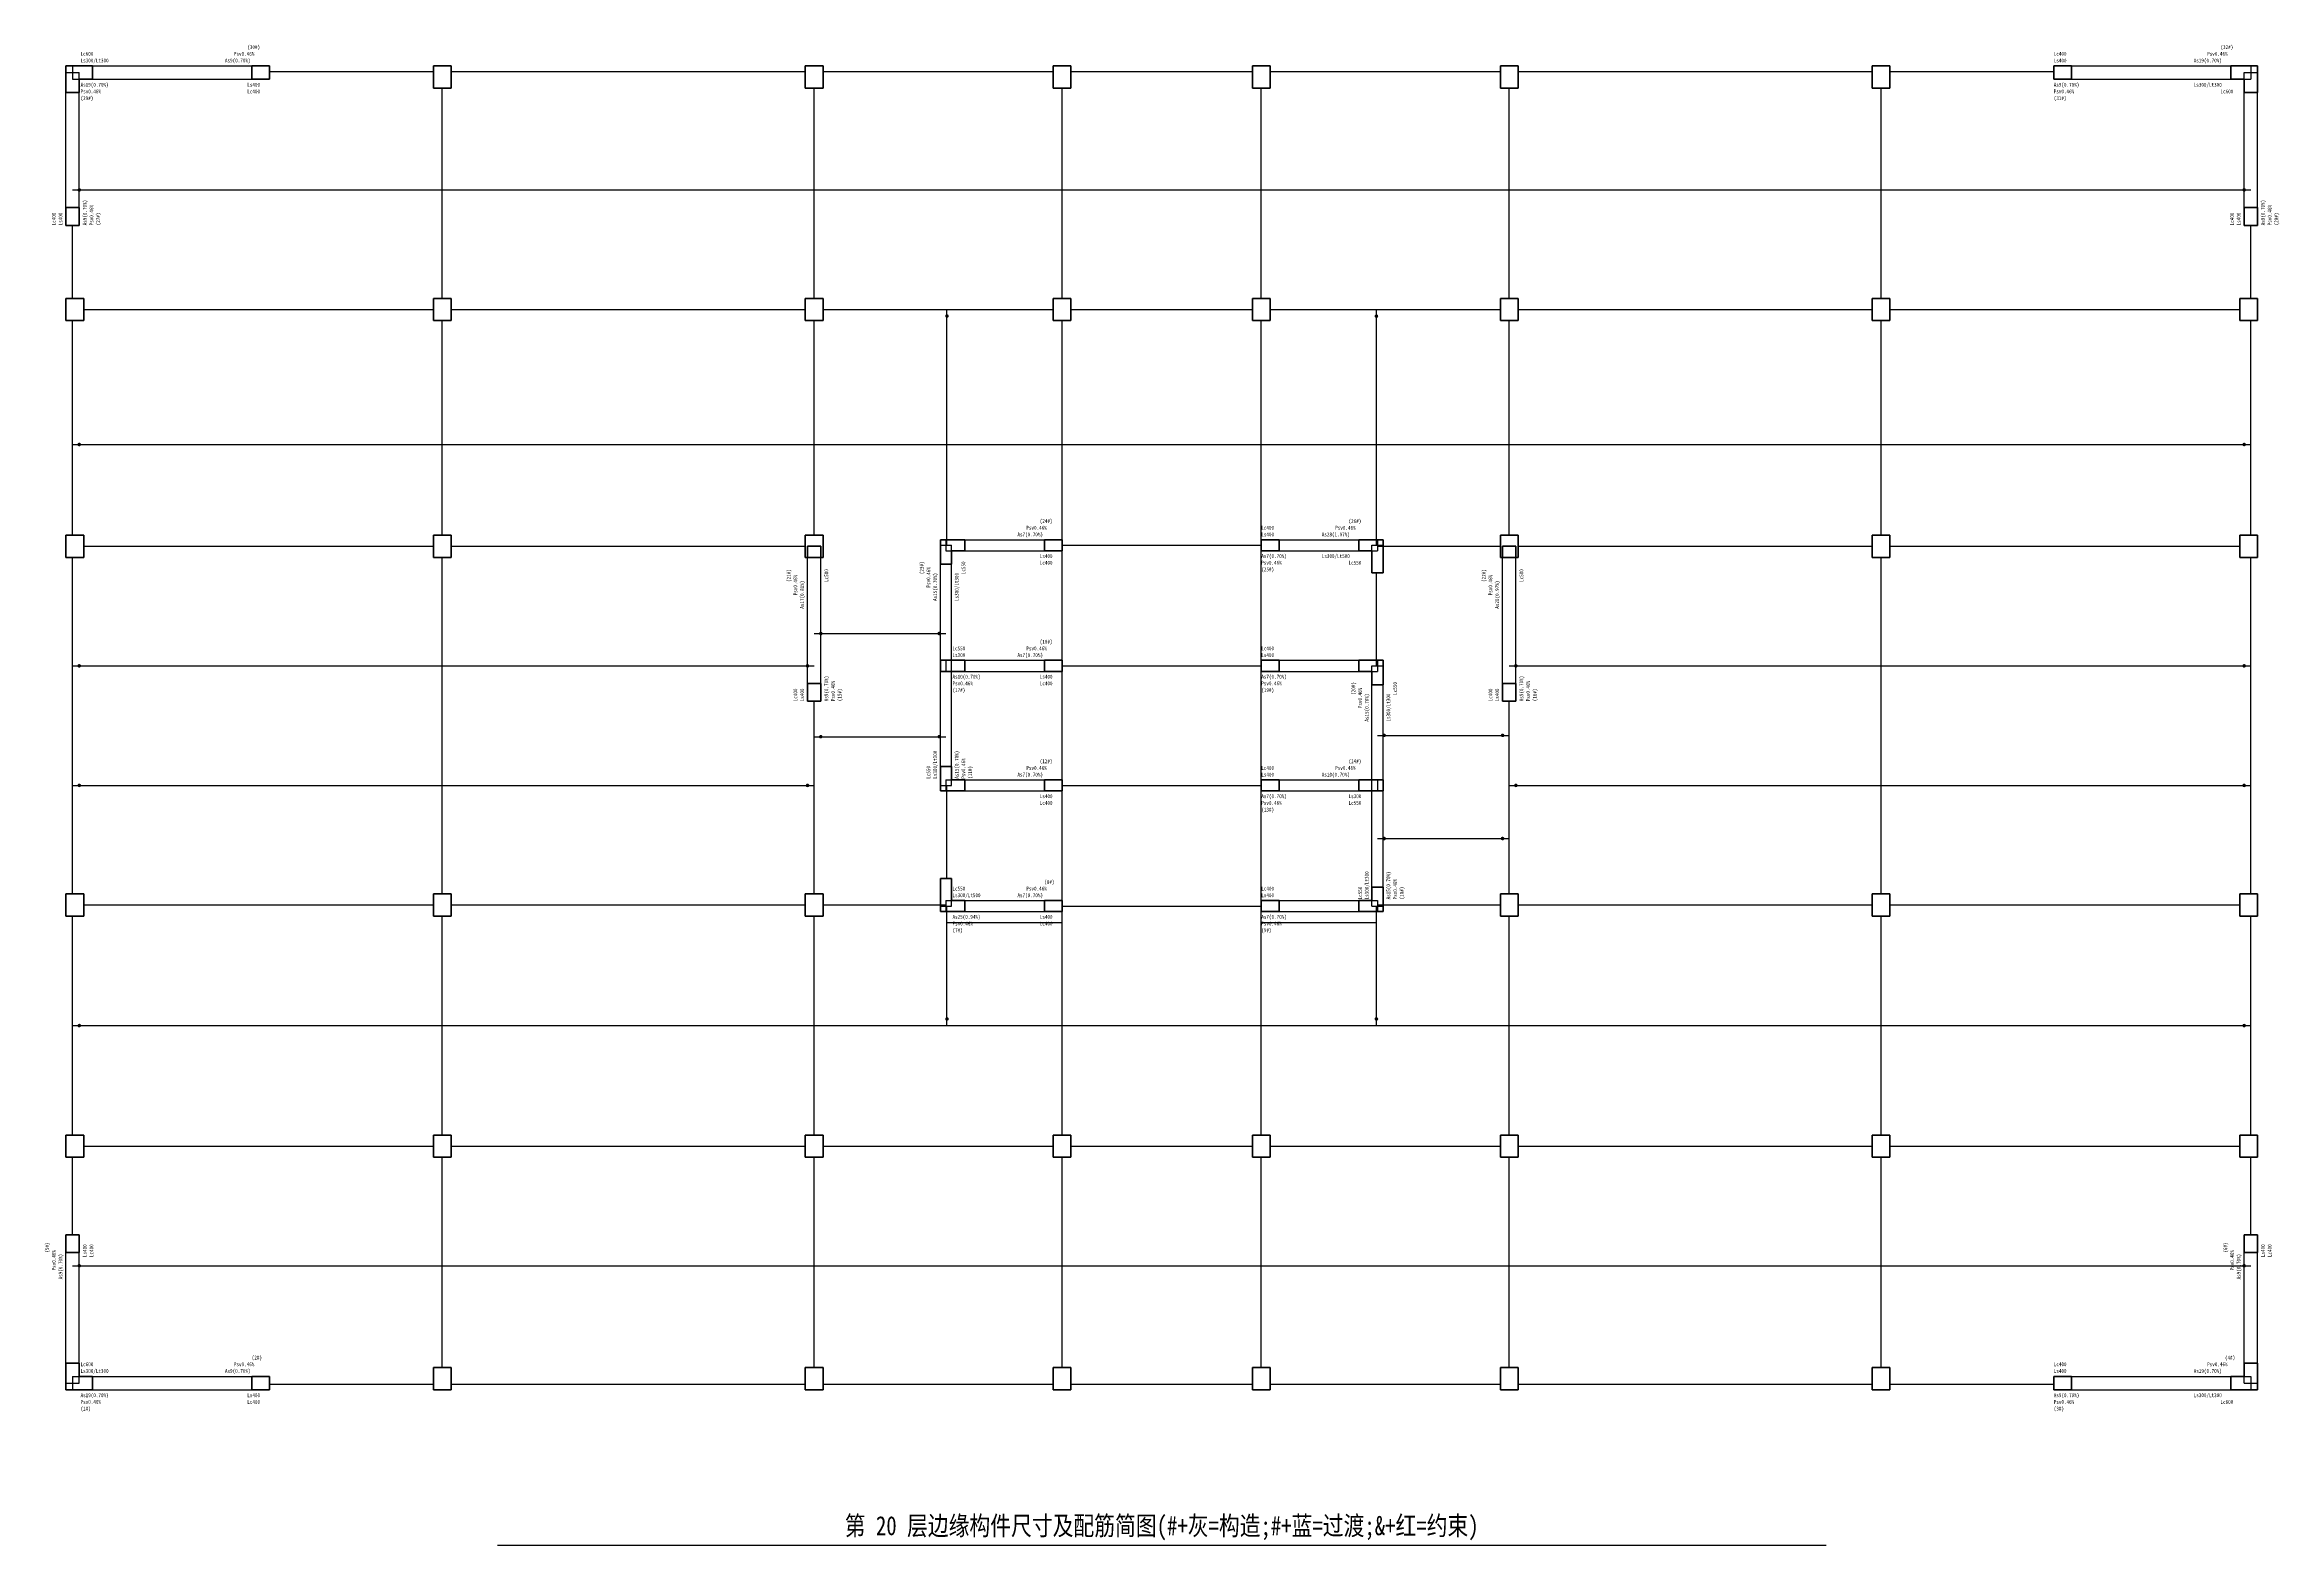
# Model space of a CAD drawing. Header units: millimetres. Extents: x -1455 to 850709, y 32926 to 221881.
# Drawn here: x 311019 to 361494, y 187986 to 221881 of the extents above; entities that cross this region are included whole.
import ezdxf
from ezdxf.enums import TextEntityAlignment as Align

# ---------------------------------------------------------------- set-up
doc = ezdxf.new("R2010")
doc.units = ezdxf.units.MM
for name, color, linetype, lineweight in [('层15100', 134, 'Continuous', 25), ('层15101', 52, 'Continuous', 25), ('层15103', 84, 'Continuous', 25), ('层15105', 6, 'Continuous', 25), ('层15200', 7, 'Continuous', 25), ('层15226', 7, 'Continuous', 25)]:
    doc.layers.add(name, color=color, linetype=linetype, lineweight=lineweight)
doc.styles.add('宋体', font='')
doc.styles.get('宋体').set_extended_font_data('宋体')

# ---------------------------------------------------------------- blocks, each defined once
blk = doc.blocks.new('20BY')
at = {"layer": '层15100'}
for p, q in [((16.1, 41.274), (19.8, 41.274)), ((20, 38.6), (20, 40.9)), ((20.2, 41.275), (28.2, 41.275)), ((28.4, 38.6), (28.4, 40.9)), ((28.6, 41.275), (33.8, 41.275)), ((34, 38.6), (34, 40.9)), ((34.2, 41.275), (38.3, 41.275)), ((38.5, 38.6), (38.5, 40.9)), ((38.7, 41.275), (43.9, 41.275)), ((44.1, 38.6), (44.1, 40.9)), ((44.3, 41.275), (52.3, 41.275)), ((52.5, 38.6), (52.5, 40.9)), ((52.7, 41.274), (56.4, 41.274)), ((11.65, 38.6), (20, 38.6)), ((20, 36.15), (20, 38.6)), ((20, 38.6), (28.4, 38.6)), ((28.4, 36.15), (28.4, 38.6)), ((28.4, 38.6), (34, 38.6)), ((34, 36.15), (34, 38.6)), ((34, 38.6), (38.5, 38.6)), ((38.5, 36.15), (38.5, 38.6)), ((38.5, 38.6), (44.1, 38.6)), ((44.1, 36.15), (44.1, 38.6)), ((44.1, 38.6), (52.5, 38.6)), ((52.5, 36.15), (52.5, 38.6)), ((52.5, 38.6), (60.85, 38.6)), ((11.9, 35.9), (19.8, 35.9)), ((20.2, 35.9), (28.2, 35.9)), ((28.6, 35.9), (31.4, 35.9)), ((31.4, 35.9), (33.8, 35.9)), ((34.2, 35.9), (38.3, 35.9)), ((38.7, 35.9), (41.1, 35.9)), ((41.1, 35.9), (43.9, 35.9)), ((44.3, 35.9), (52.3, 35.9)), ((52.7, 35.9), (60.6, 35.9)), ((11.65, 32.85), (11.651, 35.65)), ((20, 32.85), (20, 35.65)), ((28.4, 32.85), (28.4, 35.65)), ((34, 32.85), (34, 35.65)), ((38.5, 32.85), (38.5, 35.65)), ((44.1, 32.85), (44.1, 35.65)), ((52.5, 32.85), (52.5, 35.65)), ((60.85, 32.85), (60.85, 35.65)), ((11.651, 30.8), (11.65, 32.85)), ((20, 30.8), (20, 32.85)), ((28.4, 30.8), (28.4, 32.85)), ((34, 30.575), (34, 32.85)), ((38.5, 30.575), (38.5, 32.85)), ((44.1, 30.8), (44.1, 32.85)), ((52.5, 30.8), (52.5, 32.85)), ((60.85, 30.8), (60.85, 32.85)), ((11.65, 27.85), (11.651, 30.3)), ((11.9, 30.55), (19.8, 30.55)), ((20, 27.85), (20, 30.3)), ((20.2, 30.55), (28.2, 30.55)), ((34, 27.85), (34, 30.575)), ((34, 30.575), (38.5, 30.575)), ((38.5, 27.85), (38.5, 30.575)), ((41.125, 30.55), (43.9, 30.55)), ((44.3, 30.55), (52.3, 30.55)), ((52.5, 27.85), (52.5, 30.3)), ((52.7, 30.55), (60.6, 30.55)), ((60.85, 27.85), (60.85, 30.3)), ((28.4, 28.58), (31.375, 28.58)), ((11.65, 25.15), (11.65, 27.85)), ((20, 25.15), (20, 27.85)), ((34, 25.15), (34, 27.85)), ((34, 27.85), (38.5, 27.85)), ((38.5, 25.15), (38.5, 27.85)), ((52.5, 25.15), (52.5, 27.85)), ((60.85, 25.15), (60.85, 27.85)), ((28.4, 26.25), (28.4, 27.05)), ((44.1, 26.28), (44.1, 27.05)), ((28.4, 25.15), (28.4, 26.25)), ((44.1, 25.15), (44.1, 26.28)), ((11.651, 22.7), (11.65, 25.15)), ((20, 22.7), (20, 25.15)), ((28.4, 22.7), (28.4, 25.15)), ((34, 22.425), (34, 25.15)), ((34, 25.15), (38.5, 25.15)), ((38.5, 22.425), (38.5, 25.15)), ((44.1, 23.95), (44.1, 25.15)), ((52.5, 22.7), (52.5, 25.15)), ((60.85, 22.7), (60.85, 25.15)), ((44.1, 22.7), (44.1, 23.95)), ((11.9, 22.45), (19.8, 22.45)), ((20.2, 22.45), (28.2, 22.45)), ((28.6, 22.45), (31.375, 22.45)), ((34, 22.05), (34, 22.425)), ((34, 22.425), (38.5, 22.425)), ((38.5, 22.05), (38.5, 22.425)), ((41.125, 22.45), (43.9, 22.45)), ((44.3, 22.45), (52.3, 22.45)), ((52.7, 22.45), (60.6, 22.45)), ((11.65, 19.725), (11.651, 22.2)), ((20, 19.725), (20, 22.2)), ((28.4, 19.725), (28.4, 22.2)), ((34, 19.725), (34, 22.05)), ((38.5, 19.725), (38.5, 22.05)), ((44.1, 19.725), (44.1, 22.2)), ((52.5, 19.725), (52.5, 22.2)), ((60.85, 19.725), (60.85, 22.2)), ((11.651, 17.25), (11.65, 19.725)), ((20, 17.25), (20, 19.725)), ((28.4, 17.25), (28.4, 19.725)), ((34, 17.25), (34, 19.725)), ((38.5, 17.25), (38.5, 19.725)), ((44.1, 17.25), (44.1, 19.725)), ((52.5, 17.25), (52.5, 19.725)), ((60.85, 17.25), (60.85, 19.725)), ((11.9, 17), (19.8, 17)), ((20, 14.3), (20, 16.75)), ((20.2, 17), (28.2, 17)), ((28.4, 14.3), (28.4, 16.75)), ((28.6, 17), (33.8, 17)), ((34, 14.3), (34, 16.75)), ((34.2, 17), (38.3, 17)), ((38.5, 14.3), (38.5, 16.75)), ((38.7, 17), (43.9, 17)), ((44.1, 14.3), (44.1, 16.75)), ((44.3, 17), (52.3, 17)), ((52.5, 14.3), (52.5, 16.75)), ((52.7, 17), (60.6, 17)), ((11.65, 14.3), (20, 14.3)), ((20, 12), (20, 14.3)), ((20, 14.3), (28.4, 14.3)), ((28.4, 12), (28.4, 14.3)), ((28.4, 14.3), (34, 14.3)), ((34, 12), (34, 14.3)), ((34, 14.3), (38.5, 14.3)), ((38.5, 12), (38.5, 14.3)), ((38.5, 14.3), (44.1, 14.3)), ((44.1, 12), (44.1, 14.3)), ((44.1, 14.3), (52.5, 14.3)), ((52.5, 12), (52.5, 14.3)), ((52.5, 14.3), (60.85, 14.3)), ((16.1, 11.626), (19.8, 11.625)), ((20.2, 11.625), (28.2, 11.625)), ((28.6, 11.625), (33.8, 11.625)), ((34.2, 11.625), (38.3, 11.625)), ((38.7, 11.625), (43.9, 11.625)), ((44.3, 11.625), (52.3, 11.625)), ((52.7, 11.625), (56.4, 11.626))]:
    blk.add_line(p, q, dxfattribs=at)
at = {"layer": '层15100', "color": 2}
for p, q in [((11.651, 36.15), (11.65, 37.8)), ((60.85, 36.15), (60.85, 37.8)), ((41.1, 27.85), (41.1, 29.95)), ((31.399, 23.05), (31.399, 25.15)), ((11.65, 15), (11.651, 16.75)), ((60.85, 15), (60.85, 16.75))]:
    blk.add_line(p, q, dxfattribs=at)
at = {"layer": '层15100', "color": 4}
for p, q in [((31.4, 32.85), (31.4, 35.9)), ((41.1, 32.85), (41.1, 35.9)), ((11.65, 32.85), (20, 32.85)), ((20, 32.85), (28.4, 32.85)), ((28.4, 32.85), (31.4, 32.85)), ((31.399, 30.575), (31.4, 32.85)), ((31.4, 32.85), (34, 32.85)), ((34, 32.85), (38.5, 32.85)), ((38.5, 32.85), (41.1, 32.85)), ((41.1, 30.575), (41.1, 32.85)), ((41.1, 32.85), (44.1, 32.85)), ((44.1, 32.85), (52.5, 32.85)), ((52.5, 32.85), (60.85, 32.85)), ((11.65, 27.85), (20, 27.85)), ((20, 27.85), (28.4, 27.85)), ((44.1, 27.85), (52.5, 27.85)), ((52.5, 27.85), (60.85, 27.85)), ((28.4, 26.25), (31.375, 26.25)), ((41.125, 26.28), (44.1, 26.28)), ((11.65, 25.15), (20, 25.15)), ((20, 25.15), (28.4, 25.15)), ((44.1, 25.15), (52.5, 25.15)), ((52.5, 25.15), (60.85, 25.15)), ((41.125, 23.95), (44.1, 23.95)), ((31.4, 22.05), (31.399, 22.425)), ((41.1, 22.05), (41.1, 22.425)), ((31.4, 19.725), (31.4, 22.05)), ((31.4, 22.05), (34, 22.05)), ((38.5, 22.05), (41.1, 22.05)), ((41.1, 19.725), (41.1, 22.05)), ((11.65, 19.725), (20, 19.725)), ((20, 19.725), (28.4, 19.725)), ((28.4, 19.725), (31.4, 19.725)), ((31.4, 19.725), (34, 19.725)), ((34, 19.725), (38.5, 19.725)), ((38.5, 19.725), (41.1, 19.725)), ((41.1, 19.725), (44.1, 19.725)), ((44.1, 19.725), (52.5, 19.725)), ((52.5, 19.725), (60.85, 19.725))]:
    blk.add_line(p, q, dxfattribs=at)
at = {"layer": '层15100', "color": 1, "linetype": 'Continuous', "const_width": 0.04}
for points in [[(11.82, 38.6, 1), (11.78, 38.6, 1)], [(60.72, 38.6, 1), (60.68, 38.6, 1)], [(31.42, 35.75, 1), (31.38, 35.75, 1)], [(41.12, 35.75, 1), (41.08, 35.75, 1)], [(11.82, 32.85, 1), (11.78, 32.85, 1)], [(60.72, 32.85, 1), (60.68, 32.85, 1)], [(28.57, 28.58, 1), (28.53, 28.58, 1)], [(31.245, 28.58, 1), (31.205, 28.58, 1)], [(11.82, 27.85, 1), (11.78, 27.85, 1)], [(28.27, 27.85, 1), (28.23, 27.85, 1)], [(44.27, 27.85, 1), (44.23, 27.85, 1)], [(60.72, 27.85, 1), (60.68, 27.85, 1)], [(28.57, 26.25, 1), (28.53, 26.25, 1)], [(31.245, 26.25, 1), (31.205, 26.25, 1)], [(41.295, 26.28, 1), (41.255, 26.28, 1)], [(43.97, 26.28, 1), (43.93, 26.28, 1)], [(11.82, 25.15, 1), (11.78, 25.15, 1)], [(28.27, 25.15, 1), (28.23, 25.15, 1)], [(44.27, 25.15, 1), (44.23, 25.15, 1)], [(60.72, 25.15, 1), (60.68, 25.15, 1)], [(41.295, 23.95, 1), (41.255, 23.95, 1)], [(43.97, 23.95, 1), (43.93, 23.95, 1)], [(11.82, 19.725, 1), (11.78, 19.725, 1)], [(31.42, 19.875, 1), (31.38, 19.875, 1)], [(41.12, 19.875, 1), (41.08, 19.875, 1)], [(60.72, 19.725, 1), (60.68, 19.725, 1)], [(11.82, 14.3, 1), (11.78, 14.3, 1)], [(60.72, 14.3, 1), (60.68, 14.3, 1)]]:
    blk.add_lwpolyline(points, format="xyb", close=True, dxfattribs=at)
at = {"layer": '层15103'}
for p, q in [((11.65, 41.4), (16.1, 41.4)), ((11.65, 41.4), (11.65, 41.1)), ((16.1, 41.4), (16.1, 41.1)), ((56.4, 41.4), (60.85, 41.4)), ((56.4, 41.4), (56.4, 41.1)), ((60.85, 41.4), (60.85, 41.1)), ((11.5, 38.6), (11.5, 41.25)), ((11.5, 41.25), (11.8, 41.25)), ((11.65, 41.1), (16.1, 41.1)), ((11.8, 38.6), (11.8, 41.25)), ((56.4, 41.1), (60.85, 41.1)), ((60.7, 38.6), (60.7, 41.25)), ((60.7, 41.25), (61, 41.25)), ((61, 38.6), (61, 41.25)), ((11.5, 37.8), (11.5, 38.6)), ((11.8, 37.8), (11.8, 38.6)), ((60.7, 37.8), (60.7, 38.6)), ((61, 37.8), (61, 38.6)), ((11.5, 37.8), (11.8, 37.8)), ((60.7, 37.8), (61, 37.8)), ((28.25, 28.58), (28.25, 30.3)), ((28.55, 28.58), (28.55, 30.3)), ((31.25, 28.58), (31.25, 30.575)), ((31.25, 30.575), (31.5, 30.575)), ((31.375, 30.7), (34, 30.7)), ((31.375, 30.7), (31.375, 30.45)), ((31.375, 30.45), (34, 30.45)), ((31.5, 28.58), (31.5, 30.575)), ((34, 30.7), (34, 30.45)), ((38.5, 30.7), (41.125, 30.7)), ((38.5, 30.7), (38.5, 30.45)), ((38.5, 30.45), (41.125, 30.45)), ((41, 29.95), (41, 30.575)), ((41, 30.575), (41.25, 30.575)), ((41.125, 30.7), (41.125, 30.45)), ((41.25, 29.95), (41.25, 30.575)), ((43.95, 27.85), (43.95, 30.3)), ((44.25, 27.85), (44.25, 30.3)), ((41, 29.95), (41.25, 29.95)), ((28.25, 27.85), (28.25, 28.58)), ((28.55, 27.85), (28.55, 28.58)), ((31.25, 27.85), (31.25, 28.58)), ((31.5, 27.85), (31.5, 28.58)), ((28.25, 27.05), (28.25, 27.85)), ((28.55, 27.05), (28.55, 27.85)), ((31.25, 26.25), (31.25, 27.85)), ((31.375, 27.975), (34, 27.975)), ((31.375, 27.975), (31.375, 27.725)), ((31.5, 26.25), (31.5, 27.85)), ((34, 27.975), (34, 27.725)), ((38.5, 27.975), (41.125, 27.975)), ((38.5, 27.975), (38.5, 27.725)), ((41, 26.28), (41, 27.85)), ((41, 27.85), (41.25, 27.85)), ((41.125, 27.975), (41.125, 27.725)), ((41.25, 26.28), (41.25, 27.85)), ((43.95, 27.05), (43.95, 27.85)), ((44.25, 27.05), (44.25, 27.85)), ((31.375, 27.725), (34, 27.725)), ((38.5, 27.725), (41.125, 27.725)), ((28.25, 27.05), (28.55, 27.05)), ((43.95, 27.05), (44.25, 27.05)), ((31.25, 25.15), (31.25, 26.25)), ((31.5, 25.15), (31.5, 26.25)), ((41, 25.15), (41, 26.28)), ((41.25, 25.15), (41.25, 26.28)), ((31.375, 25.275), (34, 25.275)), ((31.375, 25.275), (31.375, 25.025)), ((34, 25.275), (34, 25.025)), ((38.5, 25.275), (41.125, 25.275)), ((38.5, 25.275), (38.5, 25.025)), ((41.125, 25.275), (41.125, 25.025)), ((31.25, 25.15), (31.5, 25.15)), ((31.375, 25.025), (34, 25.025)), ((38.5, 25.025), (41.125, 25.025)), ((41, 23.95), (41, 25.15)), ((41.25, 23.95), (41.25, 25.15)), ((41, 22.425), (41, 23.95)), ((41.25, 22.425), (41.25, 23.95)), ((31.25, 22.425), (31.25, 23.05)), ((31.25, 23.05), (31.5, 23.05)), ((31.5, 22.425), (31.5, 23.05)), ((31.25, 22.425), (31.5, 22.425)), ((31.375, 22.55), (34, 22.55)), ((31.375, 22.55), (31.375, 22.3)), ((31.375, 22.3), (34, 22.3)), ((34, 22.55), (34, 22.3)), ((38.5, 22.55), (41.125, 22.55)), ((38.5, 22.55), (38.5, 22.3)), ((38.5, 22.3), (41.125, 22.3)), ((41, 22.425), (41.25, 22.425)), ((41.125, 22.55), (41.125, 22.3)), ((11.5, 14.3), (11.5, 15)), ((11.5, 15), (11.8, 15)), ((11.8, 14.3), (11.8, 15)), ((60.7, 14.3), (60.7, 15)), ((60.7, 15), (61, 15)), ((61, 14.3), (61, 15)), ((11.5, 11.65), (11.5, 14.3)), ((11.8, 11.65), (11.8, 14.3)), ((60.7, 11.65), (60.7, 14.3)), ((61, 11.65), (61, 14.3)), ((11.5, 11.65), (11.8, 11.65)), ((11.65, 11.8), (16.1, 11.8)), ((11.65, 11.8), (11.65, 11.5)), ((16.1, 11.8), (16.1, 11.5)), ((56.4, 11.8), (60.85, 11.8)), ((56.4, 11.8), (56.4, 11.5)), ((60.7, 11.65), (61, 11.65)), ((60.85, 11.8), (60.85, 11.5)), ((11.65, 11.5), (16.1, 11.5)), ((56.4, 11.5), (60.85, 11.5))]:
    blk.add_line(p, q, dxfattribs=at)
at = {"layer": '层15200'}
blk.add_line((21.244, 7.986), (51.256, 7.986), dxfattribs=at)
at = {"layer": '层15200', "style": '宋体', "width": 0.8}
blk.add_text('第 20 层边缘构件尺寸及配筋简图(#+灰=构造;#+蓝=过渡;&+红=约束)', height=0.4305, dxfattribs=at).set_placement((36.25, 8.085), align=Align.BOTTOM_CENTER)
at = {"layer": '层15226', "style": '宋体', "width": 0.8}
for s, p in [('Lc600', (11.83, 41.631)), ('Ls300/Lt300', (11.83, 41.48)), ('As9(0.70%)', (15.092, 41.48)), ('Psv0.46%', (15.294, 41.631)), ('(30#)', (15.596, 41.782)), ('Lc400', (56.4, 41.631)), ('Ls400', (56.4, 41.48)), ('As19(0.70%)', (59.561, 41.48)), ('Psv0.46%', (59.864, 41.631)), ('(32#)', (60.166, 41.782)), ('As7(0.70%)', (32.992, 30.775)), ('Psv0.46%', (33.194, 30.926)), ('(24#)', (33.496, 31.077)), ('Lc400', (38.5, 30.926)), ('Ls400', (38.5, 30.775)), ('As28(1.07%)', (39.866, 30.775)), ('Psv0.46%', (40.169, 30.926)), ('(26#)', (40.471, 31.077)), ('Lc550', (31.525, 28.201)), ('Psv0.46%', (33.194, 28.201)), ('(18#)', (33.496, 28.352)), ('Lc400', (38.5, 28.201)), ('Ls300', (31.525, 28.05)), ('As7(0.70%)', (32.992, 28.05)), ('Ls400', (38.5, 28.05)), ('(12#)', (33.496, 25.652)), ('(14#)', (40.471, 25.652)), ('As7(0.70%)', (32.992, 25.35)), ('Psv0.46%', (33.194, 25.501)), ('Lc400', (38.5, 25.501)), ('Ls400', (38.5, 25.35)), ('As10(0.70%)', (39.866, 25.35)), ('Psv0.46%', (40.169, 25.501)), ('Lc550', (31.525, 22.776)), ('Ls300/Lt500', (31.525, 22.625)), ('As7(0.70%)', (32.992, 22.625)), ('Psv0.46%', (33.194, 22.776)), ('(8#)', (33.597, 22.927)), ('Lc400', (38.5, 22.776)), ('Ls400', (38.5, 22.625)), ('Lc600', (11.83, 12.031)), ('Psv0.46%', (15.294, 12.031)), ('(2#)', (15.697, 12.182)), ('Lc400', (56.4, 12.031)), ('Psv0.46%', (59.864, 12.031)), ('(4#)', (60.267, 12.182)), ('Ls300/Lt300', (11.83, 11.88)), ('As9(0.70%)', (15.092, 11.88)), ('Ls400', (56.4, 11.88)), ('As19(0.70%)', (59.561, 11.88))]:
    blk.add_text(s, height=0.0882, dxfattribs=at).set_placement(p)
for s, p in [('As19(0.70%)', (11.83, 41.02)), ('Ls400', (15.596, 41.02)), ('As9(0.70%)', (56.4, 41.02)), ('Ls300/Lt300', (59.561, 41.02)), ('Psv0.46%', (11.83, 40.869)), ('(29#)', (11.83, 40.718)), ('Lc400', (15.596, 40.869)), ('Psv0.46%', (56.4, 40.869)), ('(31#)', (56.4, 40.718)), ('Lc600', (60.166, 40.869)), ('Ls400', (33.496, 30.375)), ('As7(0.70%)', (38.5, 30.375)), ('Ls300/Lt500', (39.866, 30.375)), ('Lc400', (33.496, 30.224)), ('Psv0.46%', (38.5, 30.224)), ('(25#)', (38.5, 30.073)), ('Lc550', (40.471, 30.224)), ('As10(0.70%)', (31.525, 27.65)), ('Psv0.46%', (31.525, 27.499)), ('(17#)', (31.525, 27.348)), ('Ls400', (33.496, 27.65)), ('Lc400', (33.496, 27.499)), ('As7(0.70%)', (38.5, 27.65)), ('Psv0.46%', (38.5, 27.499)), ('(19#)', (38.5, 27.348)), ('Ls400', (33.496, 24.95)), ('Lc400', (33.496, 24.799)), ('As7(0.70%)', (38.5, 24.95)), ('Psv0.46%', (38.5, 24.799)), ('Ls300', (40.471, 24.95)), ('Lc550', (40.471, 24.799)), ('(13#)', (38.5, 24.648)), ('As25(0.94%)', (31.525, 22.225)), ('Ls400', (33.496, 22.225)), ('As7(0.70%)', (38.5, 22.225)), ('Psv0.46%', (31.525, 22.074)), ('(7#)', (31.525, 21.923)), ('Lc400', (33.496, 22.074)), ('Psv0.46%', (38.5, 22.074)), ('(9#)', (38.5, 21.923)), ('As19(0.70%)', (11.83, 11.42)), ('Psv0.46%', (11.83, 11.269)), ('(1#)', (11.83, 11.118)), ('Ls400', (15.596, 11.42)), ('Lc400', (15.596, 11.269)), ('As9(0.70%)', (56.4, 11.42)), ('Psv0.46%', (56.4, 11.269)), ('(3#)', (56.4, 11.118)), ('Ls300/Lt300', (59.561, 11.42)), ('Lc600', (60.166, 11.269))]:
    blk.add_text(s, height=0.0882, dxfattribs=at).set_placement(p, align=Align.TOP_LEFT)
for s, rotation, p in [('Lc400', 89.9997, (11.269, 37.8)), ('Ls400', 89.9997, (11.42, 37.8)), ('Lc400', 89.9997, (60.469, 37.8)), ('Ls400', 89.9997, (60.62, 37.8)), ('(21#)', 89.9998, (27.868, 29.746)), ('Psv0.46%', 89.9998, (28.019, 29.444)), ('(23#)', 89.9998, (30.873, 29.921)), ('Psv0.46%', 89.9998, (31.024, 29.619)), ('As15(0.70%)', 89.9998, (31.175, 29.316)), ('(22#)', 89.9998, (43.568, 29.746)), ('Psv0.46%', 89.9998, (43.719, 29.444)), ('As17(0.81%)', 89.9998, (28.17, 29.141)), ('As20(0.97%)', 89.9998, (43.87, 29.141)), ('Lc400', 89.9997, (28.019, 27.05)), ('Ls400', 89.9997, (28.17, 27.05)), ('(20#)', 89.9998, (40.623, 27.196)), ('Psv0.46%', 89.9998, (40.774, 26.894)), ('Lc400', 89.9997, (43.719, 27.05)), ('Ls400', 89.9997, (43.87, 27.05)), ('As15(0.70%)', 89.9998, (40.925, 26.591)), ('Ls300/Lt300', 89.9997, (31.175, 25.3)), ('Lc550', 89.9997, (31.024, 25.3)), ('Lc550', 89.9997, (40.774, 22.575)), ('Ls300/Lt300', 89.9997, (40.925, 22.575)), ('(5#)', 89.9998, (11.118, 14.597)), ('(6#)', 89.9998, (60.318, 14.597)), ('Psv0.46%', 89.9998, (11.269, 14.194)), ('As9(0.70%)', 89.9998, (11.42, 13.992)), ('Psv0.46%', 89.9998, (60.469, 14.194)), ('As9(0.70%)', 89.9998, (60.62, 13.992))]:
    blk.add_text(s, height=0.0882, rotation=rotation, dxfattribs=at).set_placement(p)
for s, rotation, p in [('As9(0.70%)', 89.9997, (11.88, 37.8)), ('Psv0.46%', 89.9997, (12.031, 37.8)), ('(27#)', 89.9997, (12.182, 37.8)), ('As9(0.70%)', 89.9997, (61.08, 37.8)), ('Psv0.46%', 89.9997, (61.231, 37.8)), ('(28#)', 89.9997, (61.382, 37.8)), ('Lc500', 89.9998, (28.63, 29.746)), ('Ls300/Lt300', 89.9998, (31.575, 29.316)), ('Lc550', 89.9998, (31.726, 29.921)), ('Lc500', 89.9998, (44.33, 29.746)), ('As9(0.70%)', 89.9997, (28.63, 27.05)), ('Psv0.46%', 89.9997, (28.781, 27.05)), ('(15#)', 89.9997, (28.932, 27.05)), ('Lc550', 89.9998, (41.476, 27.196)), ('As9(0.70%)', 89.9997, (44.33, 27.05)), ('Psv0.46%', 89.9997, (44.481, 27.05)), ('(16#)', 89.9997, (44.632, 27.05)), ('Ls300/Lt300', 89.9998, (41.325, 26.591)), ('As15(0.70%)', 89.9997, (31.575, 25.3)), ('Psv0.46%', 89.9997, (31.726, 25.3)), ('(11#)', 89.9997, (31.877, 25.3)), ('As15(0.70%)', 89.9997, (41.325, 22.575)), ('Psv0.46%', 89.9997, (41.476, 22.575)), ('(10#)', 89.9997, (41.627, 22.575)), ('Ls400', 89.9998, (11.88, 14.496)), ('Lc400', 89.9998, (12.031, 14.496)), ('Ls400', 89.9998, (61.08, 14.496)), ('Lc400', 89.9998, (61.231, 14.496))]:
    blk.add_text(s, height=0.0882, rotation=rotation, dxfattribs=at).set_placement(p, align=Align.TOP_LEFT)
at = {"layer": '层15101'}
mesh = blk.add_polyface(dxfattribs=at)
corners = [(19.8, 40.9), (20.2, 40.9), (20.2, 40.9), (19.8, 40.9), (20.2, 40.9), (20.2, 41.4), (20.2, 41.4), (20.2, 40.9), (20.2, 41.4), (19.8, 41.4), (19.8, 41.4), (20.2, 41.4), (19.8, 41.4), (19.8, 40.9), (19.8, 40.9), (19.8, 41.4)]
mesh.append_faces([[corners[k] for k in face] for face in [(0, 1, 2, 3), (4, 5, 6, 7), (8, 9, 10, 11), (12, 13, 14, 15)]])
mesh = blk.add_polyface(dxfattribs=at)
corners = [(28.2, 40.9), (28.6, 40.9), (28.6, 40.9), (28.2, 40.9), (28.6, 40.9), (28.6, 41.4), (28.6, 41.4), (28.6, 40.9), (28.6, 41.4), (28.2, 41.4), (28.2, 41.4), (28.6, 41.4), (28.2, 41.4), (28.2, 40.9), (28.2, 40.9), (28.2, 41.4)]
mesh.append_faces([[corners[k] for k in face] for face in [(0, 1, 2, 3), (4, 5, 6, 7), (8, 9, 10, 11), (12, 13, 14, 15)]])
mesh = blk.add_polyface(dxfattribs=at)
corners = [(33.8, 40.9), (34.2, 40.9), (34.2, 40.9), (33.8, 40.9), (34.2, 40.9), (34.2, 41.4), (34.2, 41.4), (34.2, 40.9), (34.2, 41.4), (33.8, 41.4), (33.8, 41.4), (34.2, 41.4), (33.8, 41.4), (33.8, 40.9), (33.8, 40.9), (33.8, 41.4)]
mesh.append_faces([[corners[k] for k in face] for face in [(0, 1, 2, 3), (4, 5, 6, 7), (8, 9, 10, 11), (12, 13, 14, 15)]])
mesh = blk.add_polyface(dxfattribs=at)
corners = [(38.3, 40.9), (38.7, 40.9), (38.7, 40.9), (38.3, 40.9), (38.7, 40.9), (38.7, 41.4), (38.7, 41.4), (38.7, 40.9), (38.7, 41.4), (38.3, 41.4), (38.3, 41.4), (38.7, 41.4), (38.3, 41.4), (38.3, 40.9), (38.3, 40.9), (38.3, 41.4)]
mesh.append_faces([[corners[k] for k in face] for face in [(0, 1, 2, 3), (4, 5, 6, 7), (8, 9, 10, 11), (12, 13, 14, 15)]])
mesh = blk.add_polyface(dxfattribs=at)
corners = [(43.9, 40.9), (44.3, 40.9), (44.3, 40.9), (43.9, 40.9), (44.3, 40.9), (44.3, 41.4), (44.3, 41.4), (44.3, 40.9), (44.3, 41.4), (43.9, 41.4), (43.9, 41.4), (44.3, 41.4), (43.9, 41.4), (43.9, 40.9), (43.9, 40.9), (43.9, 41.4)]
mesh.append_faces([[corners[k] for k in face] for face in [(0, 1, 2, 3), (4, 5, 6, 7), (8, 9, 10, 11), (12, 13, 14, 15)]])
mesh = blk.add_polyface(dxfattribs=at)
corners = [(52.3, 40.9), (52.7, 40.9), (52.7, 40.9), (52.3, 40.9), (52.7, 40.9), (52.7, 41.4), (52.7, 41.4), (52.7, 40.9), (52.7, 41.4), (52.3, 41.4), (52.3, 41.4), (52.7, 41.4), (52.3, 41.4), (52.3, 40.9), (52.3, 40.9), (52.3, 41.4)]
mesh.append_faces([[corners[k] for k in face] for face in [(0, 1, 2, 3), (4, 5, 6, 7), (8, 9, 10, 11), (12, 13, 14, 15)]])
mesh = blk.add_polyface(dxfattribs=at)
corners = [(11.5, 35.65), (11.9, 35.65), (11.9, 35.65), (11.5, 35.65), (11.9, 35.65), (11.9, 36.15), (11.9, 36.15), (11.9, 35.65), (11.9, 36.15), (11.5, 36.15), (11.5, 36.15), (11.9, 36.15), (11.5, 36.15), (11.5, 35.65), (11.5, 35.65), (11.5, 36.15)]
mesh.append_faces([[corners[k] for k in face] for face in [(0, 1, 2, 3), (4, 5, 6, 7), (8, 9, 10, 11), (12, 13, 14, 15)]])
mesh = blk.add_polyface(dxfattribs=at)
corners = [(19.8, 35.65), (20.2, 35.65), (20.2, 35.65), (19.8, 35.65), (20.2, 35.65), (20.2, 36.15), (20.2, 36.15), (20.2, 35.65), (20.2, 36.15), (19.8, 36.15), (19.8, 36.15), (20.2, 36.15), (19.8, 36.15), (19.8, 35.65), (19.8, 35.65), (19.8, 36.15)]
mesh.append_faces([[corners[k] for k in face] for face in [(0, 1, 2, 3), (4, 5, 6, 7), (8, 9, 10, 11), (12, 13, 14, 15)]])
mesh = blk.add_polyface(dxfattribs=at)
corners = [(28.2, 35.65), (28.6, 35.65), (28.6, 35.65), (28.2, 35.65), (28.6, 35.65), (28.6, 36.15), (28.6, 36.15), (28.6, 35.65), (28.6, 36.15), (28.2, 36.15), (28.2, 36.15), (28.6, 36.15), (28.2, 36.15), (28.2, 35.65), (28.2, 35.65), (28.2, 36.15)]
mesh.append_faces([[corners[k] for k in face] for face in [(0, 1, 2, 3), (4, 5, 6, 7), (8, 9, 10, 11), (12, 13, 14, 15)]])
mesh = blk.add_polyface(dxfattribs=at)
corners = [(33.8, 35.65), (34.2, 35.65), (34.2, 35.65), (33.8, 35.65), (34.2, 35.65), (34.2, 36.15), (34.2, 36.15), (34.2, 35.65), (34.2, 36.15), (33.8, 36.15), (33.8, 36.15), (34.2, 36.15), (33.8, 36.15), (33.8, 35.65), (33.8, 35.65), (33.8, 36.15)]
mesh.append_faces([[corners[k] for k in face] for face in [(0, 1, 2, 3), (4, 5, 6, 7), (8, 9, 10, 11), (12, 13, 14, 15)]])
mesh = blk.add_polyface(dxfattribs=at)
corners = [(38.3, 35.65), (38.7, 35.65), (38.7, 35.65), (38.3, 35.65), (38.7, 35.65), (38.7, 36.15), (38.7, 36.15), (38.7, 35.65), (38.7, 36.15), (38.3, 36.15), (38.3, 36.15), (38.7, 36.15), (38.3, 36.15), (38.3, 35.65), (38.3, 35.65), (38.3, 36.15)]
mesh.append_faces([[corners[k] for k in face] for face in [(0, 1, 2, 3), (4, 5, 6, 7), (8, 9, 10, 11), (12, 13, 14, 15)]])
mesh = blk.add_polyface(dxfattribs=at)
corners = [(43.9, 35.65), (44.3, 35.65), (44.3, 35.65), (43.9, 35.65), (44.3, 35.65), (44.3, 36.15), (44.3, 36.15), (44.3, 35.65), (44.3, 36.15), (43.9, 36.15), (43.9, 36.15), (44.3, 36.15), (43.9, 36.15), (43.9, 35.65), (43.9, 35.65), (43.9, 36.15)]
mesh.append_faces([[corners[k] for k in face] for face in [(0, 1, 2, 3), (4, 5, 6, 7), (8, 9, 10, 11), (12, 13, 14, 15)]])
mesh = blk.add_polyface(dxfattribs=at)
corners = [(52.3, 35.65), (52.7, 35.65), (52.7, 35.65), (52.3, 35.65), (52.7, 35.65), (52.7, 36.15), (52.7, 36.15), (52.7, 35.65), (52.7, 36.15), (52.3, 36.15), (52.3, 36.15), (52.7, 36.15), (52.3, 36.15), (52.3, 35.65), (52.3, 35.65), (52.3, 36.15)]
mesh.append_faces([[corners[k] for k in face] for face in [(0, 1, 2, 3), (4, 5, 6, 7), (8, 9, 10, 11), (12, 13, 14, 15)]])
mesh = blk.add_polyface(dxfattribs=at)
corners = [(60.6, 35.65), (61, 35.65), (61, 35.65), (60.6, 35.65), (61, 35.65), (61, 36.15), (61, 36.15), (61, 35.65), (61, 36.15), (60.6, 36.15), (60.6, 36.15), (61, 36.15), (60.6, 36.15), (60.6, 35.65), (60.6, 35.65), (60.6, 36.15)]
mesh.append_faces([[corners[k] for k in face] for face in [(0, 1, 2, 3), (4, 5, 6, 7), (8, 9, 10, 11), (12, 13, 14, 15)]])
mesh = blk.add_polyface(dxfattribs=at)
corners = [(11.5, 30.3), (11.9, 30.3), (11.9, 30.3), (11.5, 30.3), (11.9, 30.3), (11.9, 30.8), (11.9, 30.8), (11.9, 30.3), (11.9, 30.8), (11.5, 30.8), (11.5, 30.8), (11.9, 30.8), (11.5, 30.8), (11.5, 30.3), (11.5, 30.3), (11.5, 30.8)]
mesh.append_faces([[corners[k] for k in face] for face in [(0, 1, 2, 3), (4, 5, 6, 7), (8, 9, 10, 11), (12, 13, 14, 15)]])
mesh = blk.add_polyface(dxfattribs=at)
corners = [(19.8, 30.3), (20.2, 30.3), (20.2, 30.3), (19.8, 30.3), (20.2, 30.3), (20.2, 30.8), (20.2, 30.8), (20.2, 30.3), (20.2, 30.8), (19.8, 30.8), (19.8, 30.8), (20.2, 30.8), (19.8, 30.8), (19.8, 30.3), (19.8, 30.3), (19.8, 30.8)]
mesh.append_faces([[corners[k] for k in face] for face in [(0, 1, 2, 3), (4, 5, 6, 7), (8, 9, 10, 11), (12, 13, 14, 15)]])
mesh = blk.add_polyface(dxfattribs=at)
corners = [(28.2, 30.3), (28.6, 30.3), (28.6, 30.3), (28.2, 30.3), (28.6, 30.3), (28.6, 30.8), (28.6, 30.8), (28.6, 30.3), (28.6, 30.8), (28.2, 30.8), (28.2, 30.8), (28.6, 30.8), (28.2, 30.8), (28.2, 30.3), (28.2, 30.3), (28.2, 30.8)]
mesh.append_faces([[corners[k] for k in face] for face in [(0, 1, 2, 3), (4, 5, 6, 7), (8, 9, 10, 11), (12, 13, 14, 15)]])
mesh = blk.add_polyface(dxfattribs=at)
corners = [(43.9, 30.3), (44.3, 30.3), (44.3, 30.3), (43.9, 30.3), (44.3, 30.3), (44.3, 30.8), (44.3, 30.8), (44.3, 30.3), (44.3, 30.8), (43.9, 30.8), (43.9, 30.8), (44.3, 30.8), (43.9, 30.8), (43.9, 30.3), (43.9, 30.3), (43.9, 30.8)]
mesh.append_faces([[corners[k] for k in face] for face in [(0, 1, 2, 3), (4, 5, 6, 7), (8, 9, 10, 11), (12, 13, 14, 15)]])
mesh = blk.add_polyface(dxfattribs=at)
corners = [(52.3, 30.3), (52.7, 30.3), (52.7, 30.3), (52.3, 30.3), (52.7, 30.3), (52.7, 30.8), (52.7, 30.8), (52.7, 30.3), (52.7, 30.8), (52.3, 30.8), (52.3, 30.8), (52.7, 30.8), (52.3, 30.8), (52.3, 30.3), (52.3, 30.3), (52.3, 30.8)]
mesh.append_faces([[corners[k] for k in face] for face in [(0, 1, 2, 3), (4, 5, 6, 7), (8, 9, 10, 11), (12, 13, 14, 15)]])
mesh = blk.add_polyface(dxfattribs=at)
corners = [(60.6, 30.3), (61, 30.3), (61, 30.3), (60.6, 30.3), (61, 30.3), (61, 30.8), (61, 30.8), (61, 30.3), (61, 30.8), (60.6, 30.8), (60.6, 30.8), (61, 30.8), (60.6, 30.8), (60.6, 30.3), (60.6, 30.3), (60.6, 30.8)]
mesh.append_faces([[corners[k] for k in face] for face in [(0, 1, 2, 3), (4, 5, 6, 7), (8, 9, 10, 11), (12, 13, 14, 15)]])
mesh = blk.add_polyface(dxfattribs=at)
corners = [(11.5, 22.2), (11.9, 22.2), (11.9, 22.2), (11.5, 22.2), (11.9, 22.2), (11.9, 22.7), (11.9, 22.7), (11.9, 22.2), (11.9, 22.7), (11.5, 22.7), (11.5, 22.7), (11.9, 22.7), (11.5, 22.7), (11.5, 22.2), (11.5, 22.2), (11.5, 22.7)]
mesh.append_faces([[corners[k] for k in face] for face in [(0, 1, 2, 3), (4, 5, 6, 7), (8, 9, 10, 11), (12, 13, 14, 15)]])
mesh = blk.add_polyface(dxfattribs=at)
corners = [(19.8, 22.2), (20.2, 22.2), (20.2, 22.2), (19.8, 22.2), (20.2, 22.2), (20.2, 22.7), (20.2, 22.7), (20.2, 22.2), (20.2, 22.7), (19.8, 22.7), (19.8, 22.7), (20.2, 22.7), (19.8, 22.7), (19.8, 22.2), (19.8, 22.2), (19.8, 22.7)]
mesh.append_faces([[corners[k] for k in face] for face in [(0, 1, 2, 3), (4, 5, 6, 7), (8, 9, 10, 11), (12, 13, 14, 15)]])
mesh = blk.add_polyface(dxfattribs=at)
corners = [(28.2, 22.2), (28.6, 22.2), (28.6, 22.2), (28.2, 22.2), (28.6, 22.2), (28.6, 22.7), (28.6, 22.7), (28.6, 22.2), (28.6, 22.7), (28.2, 22.7), (28.2, 22.7), (28.6, 22.7), (28.2, 22.7), (28.2, 22.2), (28.2, 22.2), (28.2, 22.7)]
mesh.append_faces([[corners[k] for k in face] for face in [(0, 1, 2, 3), (4, 5, 6, 7), (8, 9, 10, 11), (12, 13, 14, 15)]])
mesh = blk.add_polyface(dxfattribs=at)
corners = [(43.9, 22.2), (44.3, 22.2), (44.3, 22.2), (43.9, 22.2), (44.3, 22.2), (44.3, 22.7), (44.3, 22.7), (44.3, 22.2), (44.3, 22.7), (43.9, 22.7), (43.9, 22.7), (44.3, 22.7), (43.9, 22.7), (43.9, 22.2), (43.9, 22.2), (43.9, 22.7)]
mesh.append_faces([[corners[k] for k in face] for face in [(0, 1, 2, 3), (4, 5, 6, 7), (8, 9, 10, 11), (12, 13, 14, 15)]])
mesh = blk.add_polyface(dxfattribs=at)
corners = [(52.3, 22.2), (52.7, 22.2), (52.7, 22.2), (52.3, 22.2), (52.7, 22.2), (52.7, 22.7), (52.7, 22.7), (52.7, 22.2), (52.7, 22.7), (52.3, 22.7), (52.3, 22.7), (52.7, 22.7), (52.3, 22.7), (52.3, 22.2), (52.3, 22.2), (52.3, 22.7)]
mesh.append_faces([[corners[k] for k in face] for face in [(0, 1, 2, 3), (4, 5, 6, 7), (8, 9, 10, 11), (12, 13, 14, 15)]])
mesh = blk.add_polyface(dxfattribs=at)
corners = [(60.6, 22.2), (61, 22.2), (61, 22.2), (60.6, 22.2), (61, 22.2), (61, 22.7), (61, 22.7), (61, 22.2), (61, 22.7), (60.6, 22.7), (60.6, 22.7), (61, 22.7), (60.6, 22.7), (60.6, 22.2), (60.6, 22.2), (60.6, 22.7)]
mesh.append_faces([[corners[k] for k in face] for face in [(0, 1, 2, 3), (4, 5, 6, 7), (8, 9, 10, 11), (12, 13, 14, 15)]])
mesh = blk.add_polyface(dxfattribs=at)
corners = [(11.5, 16.75), (11.9, 16.75), (11.9, 16.75), (11.5, 16.75), (11.9, 16.75), (11.9, 17.25), (11.9, 17.25), (11.9, 16.75), (11.9, 17.25), (11.5, 17.25), (11.5, 17.25), (11.9, 17.25), (11.5, 17.25), (11.5, 16.75), (11.5, 16.75), (11.5, 17.25)]
mesh.append_faces([[corners[k] for k in face] for face in [(0, 1, 2, 3), (4, 5, 6, 7), (8, 9, 10, 11), (12, 13, 14, 15)]])
mesh = blk.add_polyface(dxfattribs=at)
corners = [(19.8, 16.75), (20.2, 16.75), (20.2, 16.75), (19.8, 16.75), (20.2, 16.75), (20.2, 17.25), (20.2, 17.25), (20.2, 16.75), (20.2, 17.25), (19.8, 17.25), (19.8, 17.25), (20.2, 17.25), (19.8, 17.25), (19.8, 16.75), (19.8, 16.75), (19.8, 17.25)]
mesh.append_faces([[corners[k] for k in face] for face in [(0, 1, 2, 3), (4, 5, 6, 7), (8, 9, 10, 11), (12, 13, 14, 15)]])
mesh = blk.add_polyface(dxfattribs=at)
corners = [(28.2, 16.75), (28.6, 16.75), (28.6, 16.75), (28.2, 16.75), (28.6, 16.75), (28.6, 17.25), (28.6, 17.25), (28.6, 16.75), (28.6, 17.25), (28.2, 17.25), (28.2, 17.25), (28.6, 17.25), (28.2, 17.25), (28.2, 16.75), (28.2, 16.75), (28.2, 17.25)]
mesh.append_faces([[corners[k] for k in face] for face in [(0, 1, 2, 3), (4, 5, 6, 7), (8, 9, 10, 11), (12, 13, 14, 15)]])
mesh = blk.add_polyface(dxfattribs=at)
corners = [(33.8, 16.75), (34.2, 16.75), (34.2, 16.75), (33.8, 16.75), (34.2, 16.75), (34.2, 17.25), (34.2, 17.25), (34.2, 16.75), (34.2, 17.25), (33.8, 17.25), (33.8, 17.25), (34.2, 17.25), (33.8, 17.25), (33.8, 16.75), (33.8, 16.75), (33.8, 17.25)]
mesh.append_faces([[corners[k] for k in face] for face in [(0, 1, 2, 3), (4, 5, 6, 7), (8, 9, 10, 11), (12, 13, 14, 15)]])
mesh = blk.add_polyface(dxfattribs=at)
corners = [(38.3, 16.75), (38.7, 16.75), (38.7, 16.75), (38.3, 16.75), (38.7, 16.75), (38.7, 17.25), (38.7, 17.25), (38.7, 16.75), (38.7, 17.25), (38.3, 17.25), (38.3, 17.25), (38.7, 17.25), (38.3, 17.25), (38.3, 16.75), (38.3, 16.75), (38.3, 17.25)]
mesh.append_faces([[corners[k] for k in face] for face in [(0, 1, 2, 3), (4, 5, 6, 7), (8, 9, 10, 11), (12, 13, 14, 15)]])
mesh = blk.add_polyface(dxfattribs=at)
corners = [(43.9, 16.75), (44.3, 16.75), (44.3, 16.75), (43.9, 16.75), (44.3, 16.75), (44.3, 17.25), (44.3, 17.25), (44.3, 16.75), (44.3, 17.25), (43.9, 17.25), (43.9, 17.25), (44.3, 17.25), (43.9, 17.25), (43.9, 16.75), (43.9, 16.75), (43.9, 17.25)]
mesh.append_faces([[corners[k] for k in face] for face in [(0, 1, 2, 3), (4, 5, 6, 7), (8, 9, 10, 11), (12, 13, 14, 15)]])
mesh = blk.add_polyface(dxfattribs=at)
corners = [(52.3, 16.75), (52.7, 16.75), (52.7, 16.75), (52.3, 16.75), (52.7, 16.75), (52.7, 17.25), (52.7, 17.25), (52.7, 16.75), (52.7, 17.25), (52.3, 17.25), (52.3, 17.25), (52.7, 17.25), (52.3, 17.25), (52.3, 16.75), (52.3, 16.75), (52.3, 17.25)]
mesh.append_faces([[corners[k] for k in face] for face in [(0, 1, 2, 3), (4, 5, 6, 7), (8, 9, 10, 11), (12, 13, 14, 15)]])
mesh = blk.add_polyface(dxfattribs=at)
corners = [(60.6, 16.75), (61, 16.75), (61, 16.75), (60.6, 16.75), (61, 16.75), (61, 17.25), (61, 17.25), (61, 16.75), (61, 17.25), (60.6, 17.25), (60.6, 17.25), (61, 17.25), (60.6, 17.25), (60.6, 16.75), (60.6, 16.75), (60.6, 17.25)]
mesh.append_faces([[corners[k] for k in face] for face in [(0, 1, 2, 3), (4, 5, 6, 7), (8, 9, 10, 11), (12, 13, 14, 15)]])
mesh = blk.add_polyface(dxfattribs=at)
corners = [(19.8, 11.5), (20.2, 11.5), (20.2, 11.5), (19.8, 11.5), (20.2, 11.5), (20.2, 12), (20.2, 12), (20.2, 11.5), (20.2, 12), (19.8, 12), (19.8, 12), (20.2, 12), (19.8, 12), (19.8, 11.5), (19.8, 11.5), (19.8, 12)]
mesh.append_faces([[corners[k] for k in face] for face in [(0, 1, 2, 3), (4, 5, 6, 7), (8, 9, 10, 11), (12, 13, 14, 15)]])
mesh = blk.add_polyface(dxfattribs=at)
corners = [(28.2, 11.5), (28.6, 11.5), (28.6, 11.5), (28.2, 11.5), (28.6, 11.5), (28.6, 12), (28.6, 12), (28.6, 11.5), (28.6, 12), (28.2, 12), (28.2, 12), (28.6, 12), (28.2, 12), (28.2, 11.5), (28.2, 11.5), (28.2, 12)]
mesh.append_faces([[corners[k] for k in face] for face in [(0, 1, 2, 3), (4, 5, 6, 7), (8, 9, 10, 11), (12, 13, 14, 15)]])
mesh = blk.add_polyface(dxfattribs=at)
corners = [(33.8, 11.5), (34.2, 11.5), (34.2, 11.5), (33.8, 11.5), (34.2, 11.5), (34.2, 12), (34.2, 12), (34.2, 11.5), (34.2, 12), (33.8, 12), (33.8, 12), (34.2, 12), (33.8, 12), (33.8, 11.5), (33.8, 11.5), (33.8, 12)]
mesh.append_faces([[corners[k] for k in face] for face in [(0, 1, 2, 3), (4, 5, 6, 7), (8, 9, 10, 11), (12, 13, 14, 15)]])
mesh = blk.add_polyface(dxfattribs=at)
corners = [(38.3, 11.5), (38.7, 11.5), (38.7, 11.5), (38.3, 11.5), (38.7, 11.5), (38.7, 12), (38.7, 12), (38.7, 11.5), (38.7, 12), (38.3, 12), (38.3, 12), (38.7, 12), (38.3, 12), (38.3, 11.5), (38.3, 11.5), (38.3, 12)]
mesh.append_faces([[corners[k] for k in face] for face in [(0, 1, 2, 3), (4, 5, 6, 7), (8, 9, 10, 11), (12, 13, 14, 15)]])
mesh = blk.add_polyface(dxfattribs=at)
corners = [(43.9, 11.5), (44.3, 11.5), (44.3, 11.5), (43.9, 11.5), (44.3, 11.5), (44.3, 12), (44.3, 12), (44.3, 11.5), (44.3, 12), (43.9, 12), (43.9, 12), (44.3, 12), (43.9, 12), (43.9, 11.5), (43.9, 11.5), (43.9, 12)]
mesh.append_faces([[corners[k] for k in face] for face in [(0, 1, 2, 3), (4, 5, 6, 7), (8, 9, 10, 11), (12, 13, 14, 15)]])
mesh = blk.add_polyface(dxfattribs=at)
corners = [(52.3, 11.5), (52.7, 11.5), (52.7, 11.5), (52.3, 11.5), (52.7, 11.5), (52.7, 12), (52.7, 12), (52.7, 11.5), (52.7, 12), (52.3, 12), (52.3, 12), (52.7, 12), (52.3, 12), (52.3, 11.5), (52.3, 11.5), (52.3, 12)]
mesh.append_faces([[corners[k] for k in face] for face in [(0, 1, 2, 3), (4, 5, 6, 7), (8, 9, 10, 11), (12, 13, 14, 15)]])
at = {"layer": '层15105'}
mesh = blk.add_polyface(dxfattribs=at)
corners = [(12.1, 41.1), (12.1, 41.4), (12.1, 41.4), (12.1, 41.1), (12.1, 41.4), (11.5, 41.4), (11.5, 41.4), (12.1, 41.4), (11.5, 41.4), (11.5, 40.8), (11.5, 40.8), (11.5, 41.4), (11.5, 40.8), (11.8, 40.8), (11.8, 40.8), (11.5, 40.8), (11.8, 40.8), (11.8, 41.1), (11.8, 41.1), (11.8, 40.8), (11.8, 41.1), (12.1, 41.1), (12.1, 41.1), (11.8, 41.1)]
mesh.append_faces([[corners[k] for k in face] for face in [(0, 1, 2, 3), (4, 5, 6, 7), (8, 9, 10, 11), (12, 13, 14, 15), (16, 17, 18, 19), (20, 21, 22, 23)]])
mesh = blk.add_polyface(dxfattribs=at)
corners = [(15.7, 41.4), (15.7, 41.1), (15.7, 41.1), (15.7, 41.4), (15.7, 41.1), (16.1, 41.1), (16.1, 41.1), (15.7, 41.1), (16.1, 41.1), (16.1, 41.4), (16.1, 41.4), (16.1, 41.1), (16.1, 41.4), (15.7, 41.4), (15.7, 41.4), (16.1, 41.4)]
mesh.append_faces([[corners[k] for k in face] for face in [(0, 1, 2, 3), (4, 5, 6, 7), (8, 9, 10, 11), (12, 13, 14, 15)]])
mesh = blk.add_polyface(dxfattribs=at)
corners = [(56.8, 41.1), (56.8, 41.4), (56.8, 41.4), (56.8, 41.1), (56.8, 41.4), (56.4, 41.4), (56.4, 41.4), (56.8, 41.4), (56.4, 41.4), (56.4, 41.1), (56.4, 41.1), (56.4, 41.4), (56.4, 41.1), (56.8, 41.1), (56.8, 41.1), (56.4, 41.1)]
mesh.append_faces([[corners[k] for k in face] for face in [(0, 1, 2, 3), (4, 5, 6, 7), (8, 9, 10, 11), (12, 13, 14, 15)]])
mesh = blk.add_polyface(dxfattribs=at)
corners = [(60.4, 41.4), (60.4, 41.1), (60.4, 41.1), (60.4, 41.4), (60.4, 41.1), (60.7, 41.1), (60.7, 41.1), (60.4, 41.1), (60.7, 41.1), (60.7, 40.8), (60.7, 40.8), (60.7, 41.1), (60.7, 40.8), (61, 40.8), (61, 40.8), (60.7, 40.8), (61, 40.8), (61, 41.4), (61, 41.4), (61, 40.8), (61, 41.4), (60.4, 41.4), (60.4, 41.4), (61, 41.4)]
mesh.append_faces([[corners[k] for k in face] for face in [(0, 1, 2, 3), (4, 5, 6, 7), (8, 9, 10, 11), (12, 13, 14, 15), (16, 17, 18, 19), (20, 21, 22, 23)]])
mesh = blk.add_polyface(dxfattribs=at)
corners = [(11.8, 38.2), (11.5, 38.2), (11.5, 38.2), (11.8, 38.2), (11.5, 38.2), (11.5, 37.8), (11.5, 37.8), (11.5, 38.2), (11.5, 37.8), (11.8, 37.8), (11.8, 37.8), (11.5, 37.8), (11.8, 37.8), (11.8, 38.2), (11.8, 38.2), (11.8, 37.8)]
mesh.append_faces([[corners[k] for k in face] for face in [(0, 1, 2, 3), (4, 5, 6, 7), (8, 9, 10, 11), (12, 13, 14, 15)]])
mesh = blk.add_polyface(dxfattribs=at)
corners = [(61, 38.2), (60.7, 38.2), (60.7, 38.2), (61, 38.2), (60.7, 38.2), (60.7, 37.8), (60.7, 37.8), (60.7, 38.2), (60.7, 37.8), (61, 37.8), (61, 37.8), (60.7, 37.8), (61, 37.8), (61, 38.2), (61, 38.2), (61, 37.8)]
mesh.append_faces([[corners[k] for k in face] for face in [(0, 1, 2, 3), (4, 5, 6, 7), (8, 9, 10, 11), (12, 13, 14, 15)]])
mesh = blk.add_polyface(dxfattribs=at)
corners = [(28.2, 30.8), (28.2, 30.3), (28.2, 30.3), (28.2, 30.8), (28.2, 30.3), (28.6, 30.3), (28.6, 30.3), (28.2, 30.3), (28.6, 30.3), (28.6, 30.8), (28.6, 30.8), (28.6, 30.3), (28.6, 30.8), (28.2, 30.8), (28.2, 30.8), (28.6, 30.8)]
mesh.append_faces([[corners[k] for k in face] for face in [(0, 1, 2, 3), (4, 5, 6, 7), (8, 9, 10, 11), (12, 13, 14, 15)]])
mesh = blk.add_polyface(dxfattribs=at)
corners = [(43.9, 30.8), (43.9, 30.3), (43.9, 30.3), (43.9, 30.8), (43.9, 30.3), (44.3, 30.3), (44.3, 30.3), (43.9, 30.3), (44.3, 30.3), (44.3, 30.8), (44.3, 30.8), (44.3, 30.3), (44.3, 30.8), (43.9, 30.8), (43.9, 30.8), (44.3, 30.8)]
mesh.append_faces([[corners[k] for k in face] for face in [(0, 1, 2, 3), (4, 5, 6, 7), (8, 9, 10, 11), (12, 13, 14, 15)]])
mesh = blk.add_polyface(dxfattribs=at)
corners = [(28.25, 30.3), (28.55, 30.3), (28.55, 30.3), (28.25, 30.3), (28.55, 30.3), (28.55, 30.55), (28.55, 30.55), (28.55, 30.3), (28.55, 30.55), (28.25, 30.55), (28.25, 30.55), (28.55, 30.55), (28.25, 30.55), (28.25, 30.3), (28.25, 30.3), (28.25, 30.55)]
mesh.append_faces([[corners[k] for k in face] for face in [(0, 1, 2, 3), (4, 5, 6, 7), (8, 9, 10, 11), (12, 13, 14, 15)]])
mesh = blk.add_polyface(dxfattribs=at)
corners = [(31.25, 30.15), (31.5, 30.15), (31.5, 30.15), (31.25, 30.15), (31.5, 30.15), (31.5, 30.45), (31.5, 30.45), (31.5, 30.15), (31.5, 30.45), (31.8, 30.45), (31.8, 30.45), (31.5, 30.45), (31.8, 30.45), (31.8, 30.7), (31.8, 30.7), (31.8, 30.45), (31.8, 30.7), (31.25, 30.7), (31.25, 30.7), (31.8, 30.7), (31.25, 30.7), (31.25, 30.15), (31.25, 30.15), (31.25, 30.7)]
mesh.append_faces([[corners[k] for k in face] for face in [(0, 1, 2, 3), (4, 5, 6, 7), (8, 9, 10, 11), (12, 13, 14, 15), (16, 17, 18, 19), (20, 21, 22, 23)]])
mesh = blk.add_polyface(dxfattribs=at)
corners = [(33.6, 30.7), (33.6, 30.45), (33.6, 30.45), (33.6, 30.7), (33.6, 30.45), (34, 30.45), (34, 30.45), (33.6, 30.45), (34, 30.45), (34, 30.7), (34, 30.7), (34, 30.45), (34, 30.7), (33.6, 30.7), (33.6, 30.7), (34, 30.7)]
mesh.append_faces([[corners[k] for k in face] for face in [(0, 1, 2, 3), (4, 5, 6, 7), (8, 9, 10, 11), (12, 13, 14, 15)]])
mesh = blk.add_polyface(dxfattribs=at)
corners = [(38.9, 30.45), (38.9, 30.7), (38.9, 30.7), (38.9, 30.45), (38.9, 30.7), (38.5, 30.7), (38.5, 30.7), (38.9, 30.7), (38.5, 30.7), (38.5, 30.45), (38.5, 30.45), (38.5, 30.7), (38.5, 30.45), (38.9, 30.45), (38.9, 30.45), (38.5, 30.45)]
mesh.append_faces([[corners[k] for k in face] for face in [(0, 1, 2, 3), (4, 5, 6, 7), (8, 9, 10, 11), (12, 13, 14, 15)]])
mesh = blk.add_polyface(dxfattribs=at)
corners = [(40.7, 30.7), (40.7, 30.45), (40.7, 30.45), (40.7, 30.7), (40.7, 30.45), (41, 30.45), (41, 30.45), (40.7, 30.45), (41, 30.45), (41, 29.95), (41, 29.95), (41, 30.45), (41, 29.95), (41.25, 29.95), (41.25, 29.95), (41, 29.95), (41.25, 29.95), (41.25, 30.7), (41.25, 30.7), (41.25, 29.95), (41.25, 30.7), (40.7, 30.7), (40.7, 30.7), (41.25, 30.7)]
mesh.append_faces([[corners[k] for k in face] for face in [(0, 1, 2, 3), (4, 5, 6, 7), (8, 9, 10, 11), (12, 13, 14, 15), (16, 17, 18, 19), (20, 21, 22, 23)]])
mesh = blk.add_polyface(dxfattribs=at)
corners = [(43.95, 30.3), (44.25, 30.3), (44.25, 30.3), (43.95, 30.3), (44.25, 30.3), (44.25, 30.55), (44.25, 30.55), (44.25, 30.3), (44.25, 30.55), (43.95, 30.55), (43.95, 30.55), (44.25, 30.55), (43.95, 30.55), (43.95, 30.3), (43.95, 30.3), (43.95, 30.55)]
mesh.append_faces([[corners[k] for k in face] for face in [(0, 1, 2, 3), (4, 5, 6, 7), (8, 9, 10, 11), (12, 13, 14, 15)]])
mesh = blk.add_polyface(dxfattribs=at)
corners = [(31.8, 27.725), (31.8, 27.975), (31.8, 27.975), (31.8, 27.725), (31.8, 27.975), (31.5, 27.975), (31.5, 27.975), (31.8, 27.975), (31.5, 27.975), (31.25, 27.975), (31.25, 27.975), (31.5, 27.975), (31.25, 27.975), (31.25, 27.85), (31.25, 27.85), (31.25, 27.975), (31.25, 27.85), (31.25, 27.725), (31.25, 27.725), (31.25, 27.85), (31.25, 27.725), (31.5, 27.725), (31.5, 27.725), (31.25, 27.725), (31.5, 27.725), (31.8, 27.725), (31.8, 27.725), (31.5, 27.725), (31.8, 27.725), (31.5, 27.725), (31.5, 27.725), (31.8, 27.725), (31.5, 27.725), (31.8, 27.725), (31.8, 27.725), (31.5, 27.725)]
mesh.append_faces([[corners[k] for k in face] for face in [(0, 1, 2, 3), (4, 5, 6, 7), (8, 9, 10, 11), (12, 13, 14, 15), (16, 17, 18, 19), (20, 21, 22, 23), (24, 25, 26, 27), (28, 29, 30, 31), (32, 33, 34, 35)]])
mesh = blk.add_polyface(dxfattribs=at)
corners = [(33.6, 27.975), (33.6, 27.725), (33.6, 27.725), (33.6, 27.975), (33.6, 27.725), (34, 27.725), (34, 27.725), (33.6, 27.725), (34, 27.725), (34, 27.975), (34, 27.975), (34, 27.725), (34, 27.975), (33.6, 27.975), (33.6, 27.975), (34, 27.975)]
mesh.append_faces([[corners[k] for k in face] for face in [(0, 1, 2, 3), (4, 5, 6, 7), (8, 9, 10, 11), (12, 13, 14, 15)]])
mesh = blk.add_polyface(dxfattribs=at)
corners = [(38.9, 27.725), (38.9, 27.975), (38.9, 27.975), (38.9, 27.725), (38.9, 27.975), (38.5, 27.975), (38.5, 27.975), (38.9, 27.975), (38.5, 27.975), (38.5, 27.725), (38.5, 27.725), (38.5, 27.975), (38.5, 27.725), (38.9, 27.725), (38.9, 27.725), (38.5, 27.725)]
mesh.append_faces([[corners[k] for k in face] for face in [(0, 1, 2, 3), (4, 5, 6, 7), (8, 9, 10, 11), (12, 13, 14, 15)]])
mesh = blk.add_polyface(dxfattribs=at)
corners = [(41, 27.425), (41.25, 27.425), (41.25, 27.425), (41, 27.425), (41.25, 27.425), (41.25, 27.975), (41.25, 27.975), (41.25, 27.425), (41.25, 27.975), (40.7, 27.975), (40.7, 27.975), (41.25, 27.975), (40.7, 27.975), (40.7, 27.725), (40.7, 27.725), (40.7, 27.975), (40.7, 27.725), (41, 27.725), (41, 27.725), (40.7, 27.725), (41, 27.725), (41, 27.425), (41, 27.425), (41, 27.725)]
mesh.append_faces([[corners[k] for k in face] for face in [(0, 1, 2, 3), (4, 5, 6, 7), (8, 9, 10, 11), (12, 13, 14, 15), (16, 17, 18, 19), (20, 21, 22, 23)]])
mesh = blk.add_polyface(dxfattribs=at)
corners = [(28.55, 27.45), (28.25, 27.45), (28.25, 27.45), (28.55, 27.45), (28.25, 27.45), (28.25, 27.05), (28.25, 27.05), (28.25, 27.45), (28.25, 27.05), (28.55, 27.05), (28.55, 27.05), (28.25, 27.05), (28.55, 27.05), (28.55, 27.45), (28.55, 27.45), (28.55, 27.05)]
mesh.append_faces([[corners[k] for k in face] for face in [(0, 1, 2, 3), (4, 5, 6, 7), (8, 9, 10, 11), (12, 13, 14, 15)]])
mesh = blk.add_polyface(dxfattribs=at)
corners = [(44.25, 27.45), (43.95, 27.45), (43.95, 27.45), (44.25, 27.45), (43.95, 27.45), (43.95, 27.05), (43.95, 27.05), (43.95, 27.45), (43.95, 27.05), (44.25, 27.05), (44.25, 27.05), (43.95, 27.05), (44.25, 27.05), (44.25, 27.45), (44.25, 27.45), (44.25, 27.05)]
mesh.append_faces([[corners[k] for k in face] for face in [(0, 1, 2, 3), (4, 5, 6, 7), (8, 9, 10, 11), (12, 13, 14, 15)]])
mesh = blk.add_polyface(dxfattribs=at)
corners = [(31.5, 25.575), (31.25, 25.575), (31.25, 25.575), (31.5, 25.575), (31.25, 25.575), (31.25, 25.025), (31.25, 25.025), (31.25, 25.575), (31.25, 25.025), (31.8, 25.025), (31.8, 25.025), (31.25, 25.025), (31.8, 25.025), (31.8, 25.275), (31.8, 25.275), (31.8, 25.025), (31.8, 25.275), (31.5, 25.275), (31.5, 25.275), (31.8, 25.275), (31.5, 25.275), (31.5, 25.575), (31.5, 25.575), (31.5, 25.275)]
mesh.append_faces([[corners[k] for k in face] for face in [(0, 1, 2, 3), (4, 5, 6, 7), (8, 9, 10, 11), (12, 13, 14, 15), (16, 17, 18, 19), (20, 21, 22, 23)]])
mesh = blk.add_polyface(dxfattribs=at)
corners = [(33.6, 25.275), (33.6, 25.025), (33.6, 25.025), (33.6, 25.275), (33.6, 25.025), (34, 25.025), (34, 25.025), (33.6, 25.025), (34, 25.025), (34, 25.275), (34, 25.275), (34, 25.025), (34, 25.275), (33.6, 25.275), (33.6, 25.275), (34, 25.275)]
mesh.append_faces([[corners[k] for k in face] for face in [(0, 1, 2, 3), (4, 5, 6, 7), (8, 9, 10, 11), (12, 13, 14, 15)]])
mesh = blk.add_polyface(dxfattribs=at)
corners = [(38.9, 25.025), (38.9, 25.275), (38.9, 25.275), (38.9, 25.025), (38.9, 25.275), (38.5, 25.275), (38.5, 25.275), (38.9, 25.275), (38.5, 25.275), (38.5, 25.025), (38.5, 25.025), (38.5, 25.275), (38.5, 25.025), (38.9, 25.025), (38.9, 25.025), (38.5, 25.025)]
mesh.append_faces([[corners[k] for k in face] for face in [(0, 1, 2, 3), (4, 5, 6, 7), (8, 9, 10, 11), (12, 13, 14, 15)]])
mesh = blk.add_polyface(dxfattribs=at)
corners = [(40.7, 25.275), (40.7, 25.025), (40.7, 25.025), (40.7, 25.275), (40.7, 25.025), (41, 25.025), (41, 25.025), (40.7, 25.025), (41, 25.025), (41.25, 25.025), (41.25, 25.025), (41, 25.025), (41.25, 25.025), (41.25, 25.15), (41.25, 25.15), (41.25, 25.025), (41.25, 25.15), (41.25, 25.275), (41.25, 25.275), (41.25, 25.15), (41.25, 25.275), (41, 25.275), (41, 25.275), (41.25, 25.275), (41, 25.275), (40.7, 25.275), (40.7, 25.275), (41, 25.275), (40.7, 25.275), (41, 25.275), (41, 25.275), (40.7, 25.275), (41, 25.275), (40.7, 25.275), (40.7, 25.275), (41, 25.275)]
mesh.append_faces([[corners[k] for k in face] for face in [(0, 1, 2, 3), (4, 5, 6, 7), (8, 9, 10, 11), (12, 13, 14, 15), (16, 17, 18, 19), (20, 21, 22, 23), (24, 25, 26, 27), (28, 29, 30, 31), (32, 33, 34, 35)]])
mesh = blk.add_polyface(dxfattribs=at)
corners = [(31.8, 22.3), (31.8, 22.55), (31.8, 22.55), (31.8, 22.3), (31.8, 22.55), (31.5, 22.55), (31.5, 22.55), (31.8, 22.55), (31.5, 22.55), (31.5, 23.05), (31.5, 23.05), (31.5, 22.55), (31.5, 23.05), (31.25, 23.05), (31.25, 23.05), (31.5, 23.05), (31.25, 23.05), (31.25, 22.3), (31.25, 22.3), (31.25, 23.05), (31.25, 22.3), (31.8, 22.3), (31.8, 22.3), (31.25, 22.3)]
mesh.append_faces([[corners[k] for k in face] for face in [(0, 1, 2, 3), (4, 5, 6, 7), (8, 9, 10, 11), (12, 13, 14, 15), (16, 17, 18, 19), (20, 21, 22, 23)]])
mesh = blk.add_polyface(dxfattribs=at)
corners = [(41.25, 22.85), (41, 22.85), (41, 22.85), (41.25, 22.85), (41, 22.85), (41, 22.55), (41, 22.55), (41, 22.85), (41, 22.55), (40.7, 22.55), (40.7, 22.55), (41, 22.55), (40.7, 22.55), (40.7, 22.3), (40.7, 22.3), (40.7, 22.55), (40.7, 22.3), (41.25, 22.3), (41.25, 22.3), (40.7, 22.3), (41.25, 22.3), (41.25, 22.85), (41.25, 22.85), (41.25, 22.3)]
mesh.append_faces([[corners[k] for k in face] for face in [(0, 1, 2, 3), (4, 5, 6, 7), (8, 9, 10, 11), (12, 13, 14, 15), (16, 17, 18, 19), (20, 21, 22, 23)]])
mesh = blk.add_polyface(dxfattribs=at)
corners = [(33.6, 22.55), (33.6, 22.3), (33.6, 22.3), (33.6, 22.55), (33.6, 22.3), (34, 22.3), (34, 22.3), (33.6, 22.3), (34, 22.3), (34, 22.55), (34, 22.55), (34, 22.3), (34, 22.55), (33.6, 22.55), (33.6, 22.55), (34, 22.55)]
mesh.append_faces([[corners[k] for k in face] for face in [(0, 1, 2, 3), (4, 5, 6, 7), (8, 9, 10, 11), (12, 13, 14, 15)]])
mesh = blk.add_polyface(dxfattribs=at)
corners = [(38.9, 22.3), (38.9, 22.55), (38.9, 22.55), (38.9, 22.3), (38.9, 22.55), (38.5, 22.55), (38.5, 22.55), (38.9, 22.55), (38.5, 22.55), (38.5, 22.3), (38.5, 22.3), (38.5, 22.55), (38.5, 22.3), (38.9, 22.3), (38.9, 22.3), (38.5, 22.3)]
mesh.append_faces([[corners[k] for k in face] for face in [(0, 1, 2, 3), (4, 5, 6, 7), (8, 9, 10, 11), (12, 13, 14, 15)]])
mesh = blk.add_polyface(dxfattribs=at)
corners = [(11.5, 14.6), (11.8, 14.6), (11.8, 14.6), (11.5, 14.6), (11.8, 14.6), (11.8, 15), (11.8, 15), (11.8, 14.6), (11.8, 15), (11.5, 15), (11.5, 15), (11.8, 15), (11.5, 15), (11.5, 14.6), (11.5, 14.6), (11.5, 15)]
mesh.append_faces([[corners[k] for k in face] for face in [(0, 1, 2, 3), (4, 5, 6, 7), (8, 9, 10, 11), (12, 13, 14, 15)]])
mesh = blk.add_polyface(dxfattribs=at)
corners = [(60.7, 14.6), (61, 14.6), (61, 14.6), (60.7, 14.6), (61, 14.6), (61, 15), (61, 15), (61, 14.6), (61, 15), (60.7, 15), (60.7, 15), (61, 15), (60.7, 15), (60.7, 14.6), (60.7, 14.6), (60.7, 15)]
mesh.append_faces([[corners[k] for k in face] for face in [(0, 1, 2, 3), (4, 5, 6, 7), (8, 9, 10, 11), (12, 13, 14, 15)]])
mesh = blk.add_polyface(dxfattribs=at)
corners = [(12.1, 11.5), (12.1, 11.8), (12.1, 11.8), (12.1, 11.5), (12.1, 11.8), (11.8, 11.8), (11.8, 11.8), (12.1, 11.8), (11.8, 11.8), (11.8, 12.1), (11.8, 12.1), (11.8, 11.8), (11.8, 12.1), (11.5, 12.1), (11.5, 12.1), (11.8, 12.1), (11.5, 12.1), (11.5, 11.5), (11.5, 11.5), (11.5, 12.1), (11.5, 11.5), (12.1, 11.5), (12.1, 11.5), (11.5, 11.5)]
mesh.append_faces([[corners[k] for k in face] for face in [(0, 1, 2, 3), (4, 5, 6, 7), (8, 9, 10, 11), (12, 13, 14, 15), (16, 17, 18, 19), (20, 21, 22, 23)]])
mesh = blk.add_polyface(dxfattribs=at)
corners = [(15.7, 11.8), (15.7, 11.5), (15.7, 11.5), (15.7, 11.8), (15.7, 11.5), (16.1, 11.5), (16.1, 11.5), (15.7, 11.5), (16.1, 11.5), (16.1, 11.8), (16.1, 11.8), (16.1, 11.5), (16.1, 11.8), (15.7, 11.8), (15.7, 11.8), (16.1, 11.8)]
mesh.append_faces([[corners[k] for k in face] for face in [(0, 1, 2, 3), (4, 5, 6, 7), (8, 9, 10, 11), (12, 13, 14, 15)]])
mesh = blk.add_polyface(dxfattribs=at)
corners = [(56.8, 11.5), (56.8, 11.8), (56.8, 11.8), (56.8, 11.5), (56.8, 11.8), (56.4, 11.8), (56.4, 11.8), (56.8, 11.8), (56.4, 11.8), (56.4, 11.5), (56.4, 11.5), (56.4, 11.8), (56.4, 11.5), (56.8, 11.5), (56.8, 11.5), (56.4, 11.5)]
mesh.append_faces([[corners[k] for k in face] for face in [(0, 1, 2, 3), (4, 5, 6, 7), (8, 9, 10, 11), (12, 13, 14, 15)]])
mesh = blk.add_polyface(dxfattribs=at)
corners = [(60.4, 11.8), (60.4, 11.5), (60.4, 11.5), (60.4, 11.8), (60.4, 11.5), (61, 11.5), (61, 11.5), (60.4, 11.5), (61, 11.5), (61, 12.1), (61, 12.1), (61, 11.5), (61, 12.1), (60.7, 12.1), (60.7, 12.1), (61, 12.1), (60.7, 12.1), (60.7, 11.8), (60.7, 11.8), (60.7, 12.1), (60.7, 11.8), (60.4, 11.8), (60.4, 11.8), (60.7, 11.8)]
mesh.append_faces([[corners[k] for k in face] for face in [(0, 1, 2, 3), (4, 5, 6, 7), (8, 9, 10, 11), (12, 13, 14, 15), (16, 17, 18, 19), (20, 21, 22, 23)]])

msp = doc.modelspace()

# ---------------------------------------------------------------- block references
at = {"xscale": 1000, "yscale": 1000, "zscale": 1000}
msp.add_blockref('20BY', (300000, 180000), dxfattribs=at)

doc.saveas('drawing.dxf')
